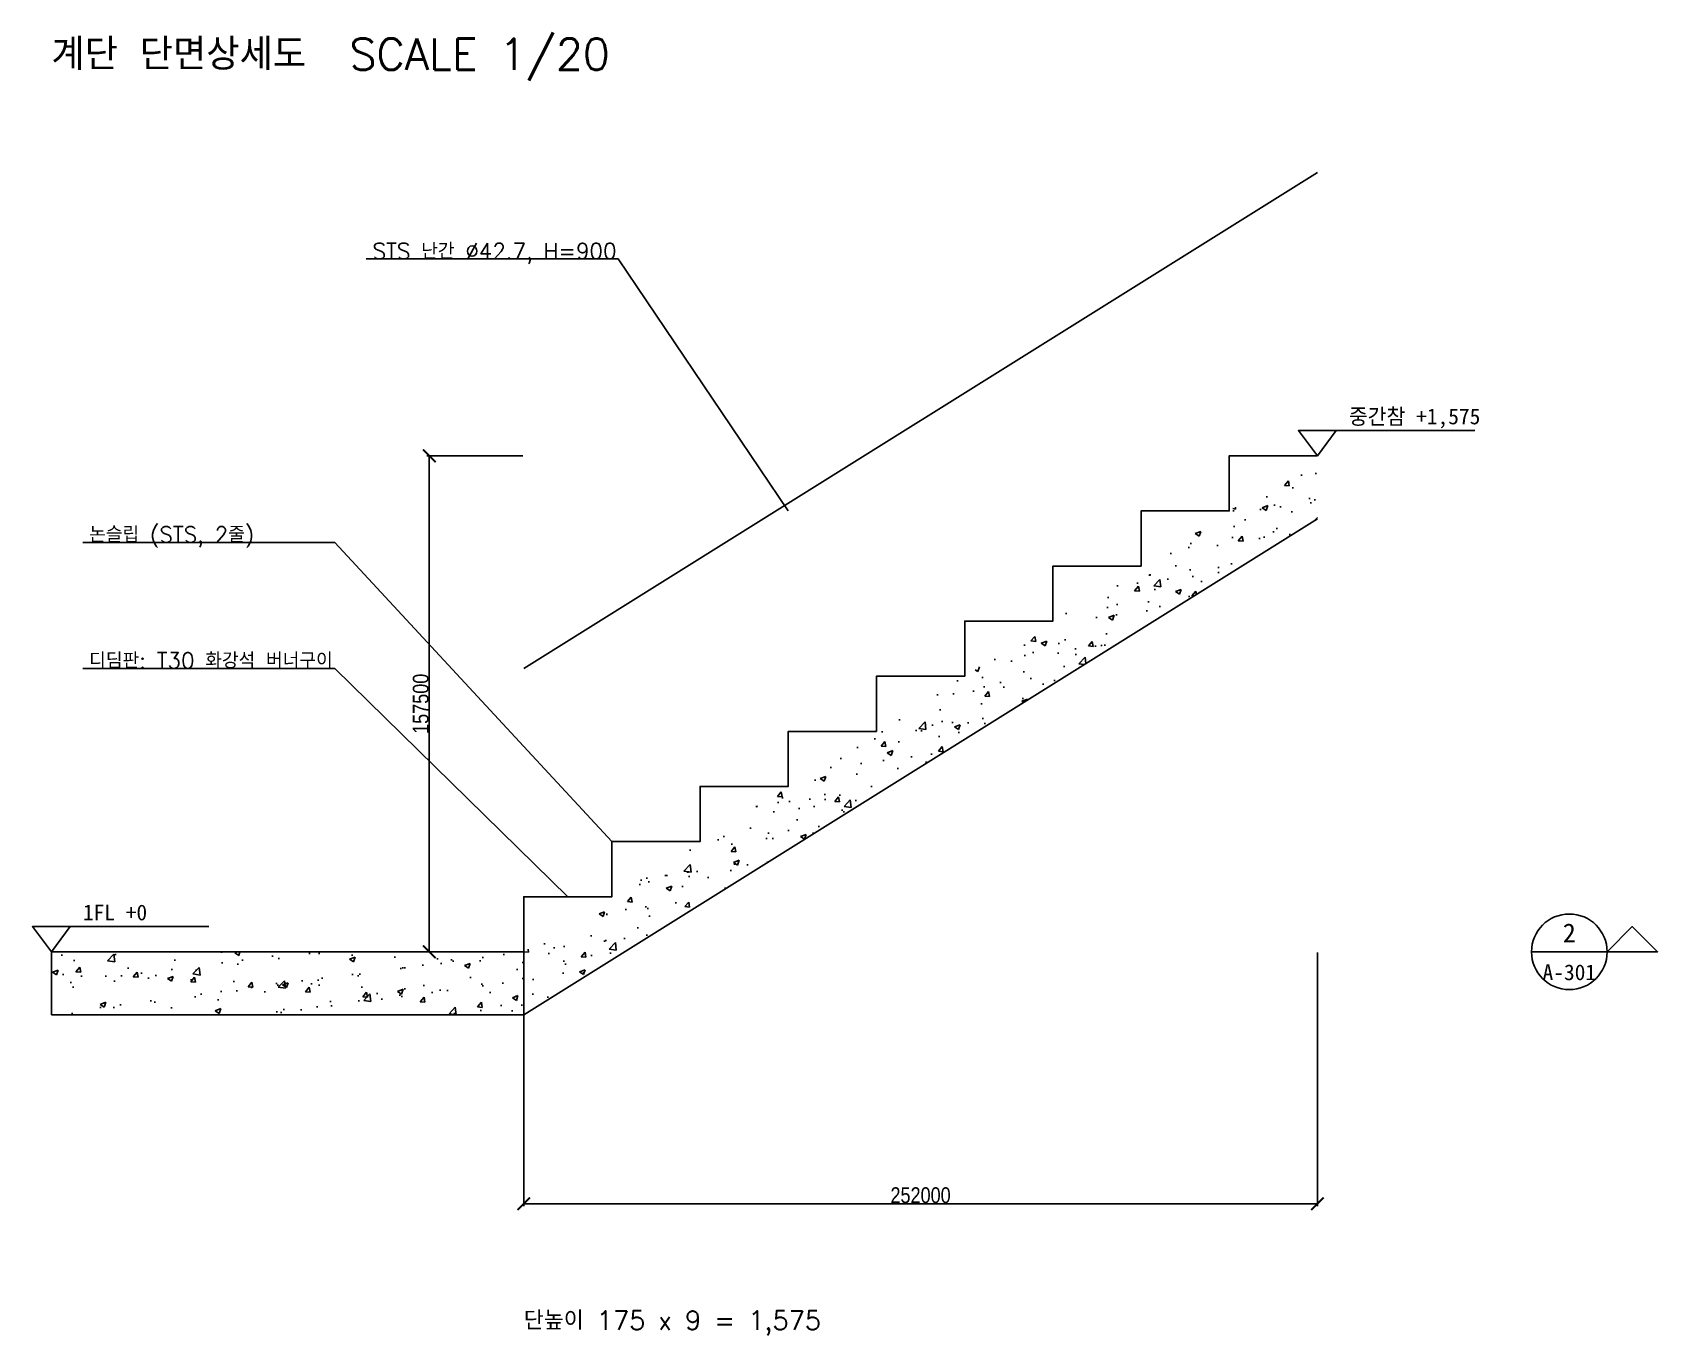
# Model space of a CAD drawing. Header units: millimetres. Extents: x -4000 to 12820, y -3000 to 8880.
# Drawn here: x -1560 to 3600, y -1218 to 2919 of the extents above; entities that cross this region are included whole.
import ezdxf
from ezdxf.enums import TextEntityAlignment as Align

# ---------------------------------------------------------------- set-up
doc = ezdxf.new("R2010")
doc.units = ezdxf.units.MM
for name, color, linetype in [('A-ANNO-NOTE', 7, 'Continuous'), ('A-ANNO-SYMB', 7, 'Continuous'), ('A-DIMS', 7, 'Continuous'), ('A-HATCH', 7, 'Continuous'), ('A-SLAB', 7, 'Continuous'), ('A-STRS', 7, 'Continuous'), ('A-STRS-HRAL', 7, 'Continuous'), ('도곽', 7, 'Continuous')]:
    doc.layers.add(name, color=color, linetype=linetype)
doc.styles.add('KOR', font='romans.shx', dxfattribs={"width": 0.8, "bigfont": 'whgtxt.shx'})
doc.styles.add('OpenSansCondensed-Light', font='OpenSansCondensed-Light.ttf')
doc.dimstyles.new('EZDXF', dxfattribs={"dimtxt": 0.25, "dimasz": 0.175, "dimexe": 0.375, "dimexo": 0.125, "dimgap": 0.1, "dimtad": 1, "dimlfac": 100, "dimzin": 12, "dimdsep": 46, "dimtxsty": 'OpenSansCondensed-Light', "dimblk": 'ARCHTICK', "dimcen": 2.5, "dimazin": 3, "dimtfac": 0.5, "dimtmove": 2, "dimatfit": 3})

msp = doc.modelspace()

# ---------------------------------------------------------------- texts
at = {"layer": 'A-ANNO-NOTE', "style": 'KOR'}
for s, height, p in [('계단 단면상세도  SCALE 1/20', 100, (-1500, 2800)), ('STS 난간 Ø42.7, H=900', 50, (-480, 2200)), ('논슬립 (STS, 2줄)', 50, (-1380, 1300)), ('디딤판: T30 화강석 버너구이', 50, (-1380, 900)), ('단높이 175 x 9 = 1,575', 60, (0, -1200))]:
    msp.add_text(s, height=height, dxfattribs=at).set_placement(p)

# ---------------------------------------------------------------- blocks, each defined once
blk = doc.blocks.new('_ARCHTICK')
at = {"color": 0, "linetype": 'BYBLOCK', "const_width": 0.15}
blk.add_lwpolyline([(-0.5, -0.5), (0.5, 0.5)], dxfattribs=at)
blk = doc.blocks.new('LEVEL')
blk.add_line((0, 4), (25, 4))
blk.add_lwpolyline([(0, 0), (-3, 4), (3, 4)], close=True)
blk.add_attdef('EL', (5, 5), '', height=2.5)
blk = doc.blocks.new('SEC_MARK')
blk.add_line((-6, 0), (6, 0))
blk.add_lwpolyline([(6, 0), (14, 0), (10, 4)], close=True)
blk.add_circle((0, 0), 6)
blk = doc.blocks.new('TITLE_A1')
for p, q in [((731, 180), (831, 180)), ((731, 150), (831, 150)), ((731, 120), (831, 120)), ((731, 90), (831, 90)), ((731, 60), (831, 60))]:
    blk.add_line(p, q)
for points in [[(0, 0), (841, 0), (841, 594), (0, 594)], [(10, 10), (831, 10), (831, 584), (10, 584)], [(731, 10), (831, 10), (831, 584), (731, 584)]]:
    blk.add_lwpolyline(points, close=True)
at = {"style": 'KOR'}
for s, height, p in [('프로젝트명', 2.5, (735, 568)), ('도면명', 2.5, (735, 173)), ('도면번호', 2.5, (735, 143)), ('축척', 2.5, (735, 113)), ('개정', 2.5, (735, 83)), ('작성일', 2.5, (735, 53)), ('OO건축사사무소', 5, (740, 20))]:
    blk.add_text(s, height=height, dxfattribs=at).set_placement(p)
for tag, p in [('프로젝트명', (760, 560)), ('도면명', (760, 165)), ('도면번호', (760, 135)), ('축척', (760, 105)), ('개정', (760, 75)), ('작성일', (760, 45))]:
    blk.add_attdef(tag, p, '', height=4, dxfattribs=at)

# ---------------------------------------------------------------- dimensions: what is measured, and where the dimension line sits
at = {"layer": 'A-DIMS'}
msp.add_linear_dim(base=(-300, 0), p1=(0, 0), p2=(0, 1575), angle=90, dimstyle='EZDXF', override={"dimscale": 20, "dimtxt": 2.5, "dimasz": 2, "dimblk": 'ARCHTICK'}, dxfattribs=at).render()
msp.add_linear_dim(base=(0, -800), p1=(0, 0), p2=(2520, 0), dimstyle='EZDXF', override={"dimscale": 20, "dimtxt": 2.5, "dimasz": 2, "dimblk": 'ARCHTICK'}, dxfattribs=at).render()

# ---------------------------------------------------------------- hatches: boundary and pattern name
at = {"layer": 'A-HATCH'}
h = msp.add_hatch(dxfattribs=at)
h.set_pattern_fill('AR-CONC')
h.paths.add_polyline_path([(0, -200), (2520, 1375), (2520, 1575), (0, 0)])
at = {"layer": 'A-SLAB'}
h = msp.add_hatch(dxfattribs=at)
h.set_pattern_fill('AR-CONC')
h.paths.add_polyline_path([(-1500, -200), (0, -200), (0, 0), (-1500, 0)])

# ---------------------------------------------------------------- linework, layer by layer
msp.add_lwpolyline([(-1500, -200), (0, -200), (0, 0), (-1500, 0)], close=True, dxfattribs=at)
at = {"layer": 'A-STRS'}
msp.add_line((0, -200), (2520, 1375), dxfattribs=at)
msp.add_lwpolyline([(0, 0), (0, 175), (280, 175), (280, 350), (560, 350), (560, 525), (840, 525), (840, 700), (1120, 700), (1120, 875), (1400, 875), (1400, 1050), (1680, 1050), (1680, 1225), (1960, 1225), (1960, 1400), (2240, 1400), (2240, 1575), (2520, 1575)], dxfattribs=at)
at = {"layer": 'A-STRS-HRAL'}
msp.add_line((0, 900), (2520, 2475), dxfattribs=at)

# ---------------------------------------------------------------- block references
at = {"layer": 'A-ANNO-SYMB', "xscale": 20, "yscale": 20}
for p, values in [((2520, 1575), {'EL': '중간참 +1,575'}), ((-1500, 0), {'EL': '1FL +0'})]:
    msp.add_blockref('LEVEL', p, dxfattribs=at).add_auto_attribs(values)
at = {"layer": 'A-ANNO-SYMB'}
ref = msp.add_blockref('SEC_MARK', (3320, 0), dxfattribs=dict(at, xscale=20, yscale=20))
ref.add_attrib('SEC_NO', '2', dxfattribs={"layer": '0', "height": 60}).set_placement((3320, 30), align=Align.CENTER)
ref.add_attrib('SHEET_NO', 'A-301', dxfattribs={"layer": '0', "height": 50}).set_placement((3320, -90), align=Align.CENTER)
at = {"layer": '도곽', "xscale": 20, "yscale": 20}
msp.add_blockref('TITLE_A1', (-4000, -3000), dxfattribs=at).add_auto_attribs({'프로젝트명': 'OO동 근린생활시설 신축공사', '도면명': '계단상세도', '도면번호': 'A-601', '축척': '1/20', '개정': 'R0', '작성일': '2026.09.15'})

msp.set_redraw_order([(e.dxf.handle, doc.entitydb.next_handle()) for e in msp.query("TEXT MTEXT ATTDEF DIMENSION ARC_DIMENSION")])  # texts and dimensions are drawn at this point

# ---------------------------------------------------------------- leaders
at = {"layer": 'A-ANNO-NOTE'}
for points in [[(840, 1400), (300, 2200), (-500, 2200)], [(280, 350), (-600, 1300), (-1400, 1300)], [(140, 175), (-600, 900), (-1400, 900)]]:
    msp.add_leader(points, dimstyle='EZDXF', dxfattribs=at)

doc.saveas('drawing.dxf')
